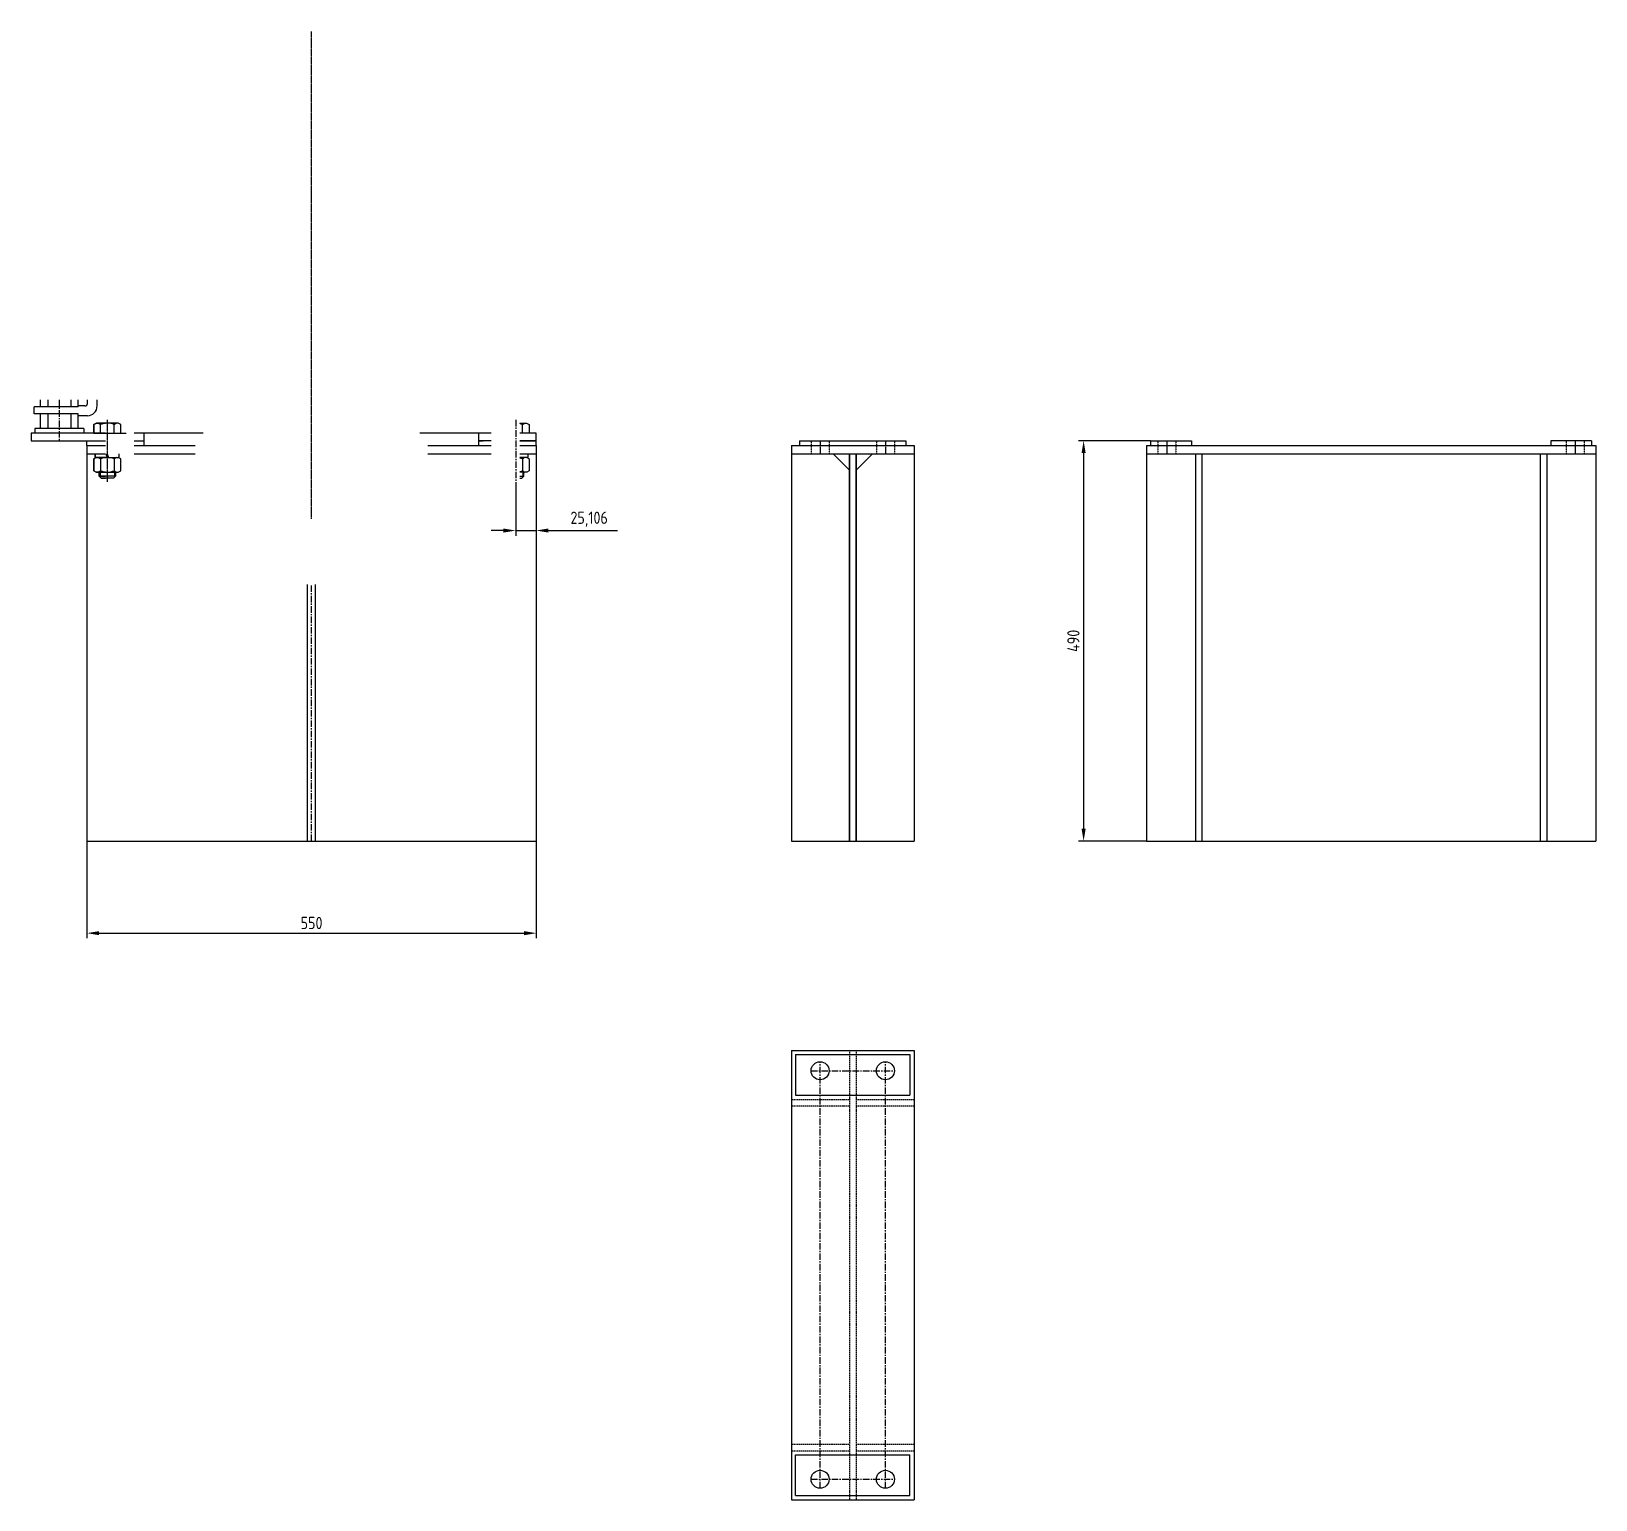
# Model space of a CAD drawing. Header units: millimetres. Extents: x -25976 to -4798, y -663 to 15440.
# Drawn here: x -12561 to -10646, y 5328 to 7125 of the extents above; entities that cross this region are included whole.
import ezdxf

# ---------------------------------------------------------------- set-up
doc = ezdxf.new("R2010")
doc.units = ezdxf.units.MM
doc.header["$LTSCALE"] = 0.25
doc.linetypes.add('CENTER', pattern=[50.8, 31.75, -6.35, 6.35, -6.35])
doc.linetypes.add('HIDDEN', pattern=[9.525, 6.35, -3.175])
for name, color, linetype in [('Cen', 5, 'CENTER'), ('Con', 6, 'Continuous'), ('Cont', 6, 'Continuous'), ('Hide', 2, 'HIDDEN')]:
    doc.layers.add(name, color=color, linetype=linetype)
doc.styles.add('Style1', font='romans.shx', dxfattribs={"width": 0.8})
doc.dimstyles.new('Dia_5', dxfattribs={"dimscale": 5, "dimtxt": 3, "dimasz": 3, "dimexe": 1.25, "dimexo": 0, "dimgap": 1, "dimtad": 1, "dimtoh": 1, "dimdec": 3, "dimtxsty": 'Style1', "dimcen": 2.5, "dimclrt": 3, "dimadec": 0, "dimazin": 0, "dimtfac": 1, "dimtdec": 3, "dimtmove": 0, "dimatfit": 2, "dimfxl": 1, "dimarcsym": 0})

msp = doc.modelspace()

# ---------------------------------------------------------------- blocks, each defined once
blk = doc.blocks.new('*D229')
at = {"layer": 'Con', "color": 0, "linetype": 'ByBlock', "lineweight": -2, "transparency": 16777216}
for p, q in [((-12493.3, 6134), (-12493.3, 6014.9)), ((-11943.3, 6134), (-11943.3, 6014.9)), ((-12478.3, 6021.2), (-11958.3, 6021.2))]:
    blk.add_line(p, q, dxfattribs=at)
at = {"layer": 'Con', "color": 0, "transparency": 16777216}
for points in [[(-12478.3, 6023.7), (-12478.3, 6018.7), (-12493.3, 6021.2)], [(-11958.3, 6023.7), (-11958.3, 6018.7), (-11943.3, 6021.2)]]:
    blk.add_solid(points, dxfattribs=at)
at = {"layer": 'Con', "color": 3, "transparency": 16777216, "insert": (-12218.3, 6033.7), "char_height": 15, "attachment_point": 5, "style": 'Style1'}
blk.add_mtext('550', dxfattribs=at)
blk = doc.blocks.new('*D230')
at = {"layer": 'Con', "color": 0, "linetype": 'ByBlock', "lineweight": -2, "transparency": 16777216}
for p, q in [((-11968.4, 6571.7), (-11968.4, 6507.7)), ((-11943.3, 6571.7), (-11943.3, 6507.7)), ((-11983.4, 6514), (-11998.4, 6514)), ((-11968.4, 6514), (-11943.3, 6514)), ((-11928.3, 6514), (-11843.8, 6514))]:
    blk.add_line(p, q, dxfattribs=at)
at = {"layer": 'Con', "color": 0, "transparency": 16777216}
for points in [[(-11983.4, 6516.5), (-11983.4, 6511.5), (-11968.4, 6514)], [(-11928.3, 6516.5), (-11928.3, 6511.5), (-11943.3, 6514)]]:
    blk.add_solid(points, dxfattribs=at)
at = {"layer": 'Con', "color": 3, "transparency": 16777216, "insert": (-11878.5, 6527.9), "char_height": 15, "attachment_point": 5, "style": 'Style1'}
blk.add_mtext('25,106', dxfattribs=at)
blk = doc.blocks.new('*D282')
at = {"layer": 'Con', "color": 0, "linetype": 'ByBlock', "lineweight": -2, "transparency": 16777216}
for p, q in [((-11191.4, 6624), (-11279.5, 6624)), ((-11273.2, 6609), (-11273.2, 6149)), ((-11196.4, 6134), (-11279.5, 6134))]:
    blk.add_line(p, q, dxfattribs=at)
at = {"layer": 'Con', "color": 0, "transparency": 16777216}
for points in [[(-11275.7, 6609), (-11270.7, 6609), (-11273.2, 6624)], [(-11275.7, 6149), (-11270.7, 6149), (-11273.2, 6134)]]:
    blk.add_solid(points, dxfattribs=at)
at = {"layer": 'Con', "color": 3, "transparency": 16777216, "insert": (-11285.7, 6379), "char_height": 15, "attachment_point": 5, "rotation": 90, "style": 'Style1'}
blk.add_mtext('490', dxfattribs=at)

# ---------------------------------------------------------------- dimensions: what is measured, and where the dimension line sits
at = {"layer": 'Con'}
dim = msp.add_linear_dim(base=(-11273.21343, 6133.99635), p1=(-11191.35909, 6623.99635), p2=(-11196.35909, 6133.99635), angle=90, dimstyle='Dia_5', override={"dimarcsym": 1}, dxfattribs=at)
dim.commit()
dim.dimension.update_dxf_attribs({"geometry": '*D282', "text_midpoint": (-11285.71343, 6378.99635)})
for base, p1, p2, picture, middle in [((-11943.26065, 6513.97271), (-11968.36636, 6571.74635), (-11943.26065, 6571.74635), '*D230', (-11878.54637, 6527.90128)), ((-11943.26065, 6021.19199), (-12493.26065, 6133.99635), (-11943.26065, 6133.99635), '*D229', (-12218.26065, 6033.69199))]:
    dim = msp.add_linear_dim(base=base, p1=p1, p2=p2, dimstyle='Dia_5', override={"dimarcsym": 1}, dxfattribs=at)
    dim.commit()
    dim.dimension.update_dxf_attribs({"geometry": picture, "text_midpoint": middle})

# ---------------------------------------------------------------- linework, layer by layer
at = {"color": 1, "ltscale": 0.496}
for p, q in [((-12477.01336, 6585.49635), (-12477.01336, 6579.14335)), ((-12459.71936, 6585.49635), (-12459.71936, 6579.14335))]:
    msp.add_line(p, q, dxfattribs=at)
at = {"layer": 'Cen', "ltscale": 0.2}
for p, q in [((-12218.30197, 6528.26477), (-12218.30197, 7125.05862)), ((-12468.36636, 6649.57548), (-12468.36636, 6573.5037)), ((-11595.84053, 6623.99635), (-11595.84053, 6607.99635)), ((-11515.84053, 6623.99635), (-11515.84053, 6607.99635)), ((-11171.35909, 6623.99635), (-11171.35909, 6607.99635)), ((-10671.35909, 6623.99635), (-10671.35909, 6607.99635))]:
    msp.add_line(p, q, dxfattribs=at)
at = {"layer": 'Cen'}
for p, q in [((-12527.07404, 6673.92869), (-12527.07404, 6623.99635)), ((-11968.36636, 6649.46676), (-11968.36636, 6571.74635)), ((-11171.35909, 6623.99635), (-11171.35909, 6607.99635)), ((-10671.35909, 6623.99635), (-10671.35909, 6607.99635)), ((-12218.30197, 6133.99635), (-12218.30197, 6448.08924)), ((-11595.84053, 5341.77768), (-11595.84053, 5863.77768)), ((-11515.84053, 5341.77768), (-11515.84053, 5863.77768)), ((-11606.84053, 5852.77768), (-11504.84053, 5852.77768)), ((-11606.84053, 5352.77768), (-11504.84053, 5352.77768))]:
    msp.add_line(p, q, dxfattribs=at)
at = {"layer": 'Con'}
for p, q in [((-11630.84053, 6617.99635), (-11480.84053, 6617.99635)), ((-11630.84053, 6607.99635), (-11480.84053, 6607.99635)), ((-11620.84053, 6623.99635), (-11490.84053, 6623.99635)), ((-11579.84053, 6607.99635), (-11559.84053, 6587.99635)), ((-11559.84053, 6133.99635), (-11559.84053, 6607.99635)), ((-11551.84053, 6133.99635), (-11551.84053, 6607.99635)), ((-11196.35909, 6617.99635), (-10646.35909, 6617.99635)), ((-11196.35909, 6617.99635), (-11196.35909, 6133.99635)), ((-11196.35909, 6607.99635), (-10646.35909, 6607.99635)), ((-11191.35909, 6623.99635), (-11141.35909, 6623.99635)), ((-11191.35909, 6623.99635), (-11191.35909, 6617.99635)), ((-11141.35909, 6623.99635), (-11141.35909, 6617.99635)), ((-11136.35909, 6607.99635), (-11136.35909, 6133.99635)), ((-11128.35909, 6607.99635), (-11128.35909, 6133.99635)), ((-10714.35909, 6607.99635), (-10714.35909, 6133.99635)), ((-10706.35909, 6607.99635), (-10706.35909, 6133.99635)), ((-10651.35909, 6623.99635), (-10701.35909, 6623.99635)), ((-10701.35909, 6623.99635), (-10701.35909, 6617.99635)), ((-10651.35909, 6623.99635), (-10651.35909, 6617.99635)), ((-10646.35909, 6617.99635), (-10646.35909, 6133.99635)), ((-11630.84053, 6133.99635), (-11480.84053, 6133.99635)), ((-11196.35909, 6133.99635), (-10646.35909, 6133.99635)), ((-11630.84053, 5877.77768), (-11630.84053, 5327.77768)), ((-11630.84053, 5877.77768), (-11480.84053, 5877.77768)), ((-11625.84053, 5872.77768), (-11625.84053, 5822.77768)), ((-11625.84053, 5872.77768), (-11485.84053, 5872.77768)), ((-11485.84053, 5872.77768), (-11485.84053, 5822.77768)), ((-11480.84053, 5877.77768), (-11480.84053, 5327.77768)), ((-11625.84053, 5822.77768), (-11485.84053, 5822.77768)), ((-11625.84053, 5332.77768), (-11625.84053, 5382.77768)), ((-11625.84053, 5382.77768), (-11485.84053, 5382.77768)), ((-11485.84053, 5332.77768), (-11485.84053, 5382.77768)), ((-11630.84053, 5327.77768), (-11480.84053, 5327.77768)), ((-11625.84053, 5332.77768), (-11485.84053, 5332.77768))]:
    msp.add_line(p, q, dxfattribs=at)
for centre in [(-11595.84053, 5852.77768), (-11515.84053, 5852.77768), (-11595.84053, 5352.77768), (-11515.84053, 5352.77768)]:
    msp.add_circle(centre, 11, dxfattribs=at)
at = {"layer": 'Cont'}
for p, q in [((-12557.99061, 6656.99635), (-12557.99061, 6665.39635)), ((-12504.12404, 6665.26904), (-12557.99061, 6665.26904)), ((-12550.02404, 6665.26904), (-12550.02404, 6673.92869)), ((-12504.12404, 6665.26904), (-12550.02404, 6665.26904)), ((-12541.09904, 6673.92869), (-12541.09904, 6665.26904)), ((-12513.04904, 6673.92869), (-12513.04904, 6665.26904)), ((-12504.12404, 6665.26904), (-12504.12404, 6673.92869)), ((-12495.70368, 6666.4989), (-12504.12404, 6666.4989)), ((-12492.70368, 6669.4989), (-12492.70368, 6673.92869)), ((-12480.70368, 6666.4989), (-12480.70368, 6673.92869)), ((-12504.12404, 6656.99635), (-12557.99061, 6656.99635)), ((-12550.02404, 6638.99635), (-12550.02404, 6656.99635)), ((-12541.09904, 6656.99635), (-12541.09904, 6638.99635)), ((-12513.04904, 6656.99635), (-12513.04904, 6638.99635)), ((-12504.12404, 6638.99635), (-12504.12404, 6656.99635)), ((-12492.70368, 6654.4989), (-12504.12404, 6654.4989)), ((-12484.86636, 6643.67658), (-12481.71444, 6645.49635)), ((-12481.71444, 6645.49635), (-12484.86636, 6643.67658)), ((-12481.71444, 6645.49635), (-12470.54218, 6645.49635)), ((-12455.01828, 6645.49635), (-12481.71444, 6645.49635)), ((-12476.61636, 6643.67658), (-12479.76828, 6645.49635)), ((-12476.61636, 6643.67658), (-12479.76828, 6645.49635)), ((-12460.11636, 6643.67658), (-12456.96444, 6645.49635)), ((-12451.86636, 6643.67658), (-12455.01828, 6645.49635)), ((-11963.24655, 6645.49635), (-11955.01828, 6645.49635)), ((-11960.11636, 6643.67658), (-11956.96444, 6645.49635)), ((-11955.01828, 6645.49635), (-11951.86636, 6643.67658)), ((-12561.37748, 6632.99635), (-12561.37748, 6623.79723)), ((-12470.54218, 6632.99635), (-12561.37748, 6632.99635)), ((-12497.12437, 6638.99635), (-12557.02371, 6638.99635)), ((-12557.02371, 6638.99635), (-12557.02371, 6632.99635)), ((-12504.12404, 6638.99635), (-12550.02404, 6638.99635)), ((-12497.12437, 6638.99635), (-12497.12437, 6632.99635)), ((-12484.86636, 6632.99635), (-12484.86636, 6643.67658)), ((-12484.86636, 6643.67658), (-12484.86636, 6632.99635)), ((-12470.54218, 6632.99635), (-12484.86636, 6632.99635)), ((-12484.86636, 6632.99635), (-12451.86636, 6632.99635)), ((-12483.36636, 6632.99635), (-12445.26636, 6632.99635)), ((-12476.61636, 6632.99635), (-12476.61636, 6643.67658)), ((-12476.61636, 6632.99635), (-12476.61636, 6643.67658)), ((-12460.11636, 6632.99635), (-12460.11636, 6643.67658)), ((-12451.86636, 6632.99635), (-12451.86636, 6643.67658)), ((-12350.80197, 6632.99635), (-12435.54218, 6632.99635)), ((-12423.36636, 6617.99635), (-12423.36636, 6632.99635)), ((-11998.24655, 6632.99635), (-12085.80197, 6632.99635)), ((-12013.36636, 6617.99635), (-12013.36636, 6632.99635)), ((-11943.26065, 6632.99635), (-11963.24655, 6632.99635)), ((-11951.86636, 6632.99635), (-11963.24655, 6632.99635)), ((-11960.11636, 6632.99635), (-11960.11636, 6643.67658)), ((-11951.86636, 6643.67658), (-11951.86636, 6632.99635)), ((-11943.26065, 6617.99635), (-11943.26065, 6632.99635)), ((-12561.37748, 6623.79723), (-12470.54218, 6623.79723)), ((-12493.26065, 6617.99635), (-12493.26065, 6623.79723)), ((-12493.26065, 6617.99635), (-12470.54218, 6617.99635)), ((-12493.26065, 6617.99635), (-12493.26065, 6133.99635)), ((-12493.26065, 6607.99635), (-12470.54218, 6607.99635)), ((-12483.11636, 6603.49635), (-12483.11636, 6607.99635)), ((-12483.11636, 6607.99635), (-12470.54218, 6607.99635)), ((-12483.11636, 6607.99635), (-12483.11636, 6603.49635)), ((-12470.00423, 6607.99635), (-12468.36636, 6603.49635)), ((-12468.36636, 6607.99635), (-12466.7285, 6603.49635)), ((-12453.61636, 6603.49635), (-12453.61636, 6607.99635)), ((-12435.54218, 6623.79723), (-12423.36636, 6623.79723)), ((-12435.54218, 6617.99635), (-12360.80197, 6617.99635)), ((-12435.54218, 6607.99635), (-12360.80197, 6607.99635)), ((-12075.80197, 6617.99635), (-11998.24655, 6617.99635)), ((-12075.80197, 6607.99635), (-11998.24655, 6607.99635)), ((-12013.36636, 6623.99635), (-12008.24634, 6623.99635)), ((-11998.24655, 6623.99635), (-12013.36636, 6623.99635)), ((-11943.26065, 6623.99635), (-11963.24655, 6623.99635)), ((-11963.24655, 6623.99635), (-11943.26065, 6623.99635)), ((-11963.24655, 6617.99635), (-11943.26065, 6617.99635)), ((-11963.24655, 6607.99635), (-11943.26065, 6607.99635)), ((-11963.24655, 6607.99635), (-11953.61636, 6607.99635)), ((-11953.61636, 6607.99635), (-11953.61636, 6603.49635)), ((-11943.26065, 6617.99635), (-11943.26065, 6133.99635)), ((-11630.84053, 6617.99635), (-11480.84053, 6617.99635)), ((-11630.84053, 6617.99635), (-11630.84053, 6607.99635)), ((-11630.84053, 6607.99635), (-11630.84053, 6133.99635)), ((-11620.84053, 6623.99635), (-11490.84053, 6623.99635)), ((-11620.84053, 6623.99635), (-11620.84053, 6617.99635)), ((-11559.84053, 6607.99635), (-11559.84053, 6133.99635)), ((-11551.84053, 6607.99635), (-11551.84053, 6133.99635)), ((-11551.84053, 6587.99635), (-11531.84053, 6607.99635)), ((-11531.84053, 6607.99635), (-11480.84053, 6607.99635)), ((-11490.84053, 6623.99635), (-11490.84053, 6617.99635)), ((-11480.84053, 6617.99635), (-11480.84053, 6607.99635)), ((-11480.84053, 6607.99635), (-11480.84053, 6133.99635)), ((-12484.86636, 6601.76429), (-12481.86636, 6603.49635)), ((-12481.86636, 6603.49635), (-12484.86636, 6601.76429)), ((-12484.86636, 6587.2284), (-12484.86636, 6601.76429)), ((-12484.86636, 6601.76429), (-12484.86636, 6587.2284)), ((-12470.54218, 6603.49635), (-12483.11636, 6603.49635)), ((-12483.11636, 6603.49635), (-12453.61636, 6603.49635)), ((-12470.54218, 6603.49635), (-12481.86636, 6603.49635)), ((-12481.86636, 6603.49635), (-12454.86636, 6603.49635)), ((-12479.61636, 6603.49635), (-12476.61636, 6601.76429)), ((-12479.61636, 6603.49635), (-12476.61636, 6601.76429)), ((-12476.61636, 6601.76429), (-12476.61636, 6587.2284)), ((-12476.61636, 6601.76429), (-12476.61636, 6587.2284)), ((-12457.11636, 6603.49635), (-12460.11636, 6601.76429)), ((-12460.11636, 6601.76429), (-12460.11636, 6587.2284)), ((-12451.86636, 6601.76429), (-12454.86636, 6603.49635)), ((-12451.86636, 6587.2284), (-12451.86636, 6601.76429)), ((-11953.61636, 6603.49635), (-11963.24655, 6603.49635)), ((-11954.86636, 6603.49635), (-11963.24655, 6603.49635)), ((-11957.11636, 6603.49635), (-11960.11636, 6601.76429)), ((-11960.11636, 6601.76429), (-11960.11636, 6587.2284)), ((-11954.86636, 6603.49635), (-11951.86636, 6601.76429)), ((-11951.86636, 6601.76429), (-11951.86636, 6587.2284)), ((-12481.86636, 6585.49635), (-12484.86636, 6587.2284)), ((-12484.86636, 6587.2284), (-12481.86636, 6585.49635)), ((-12470.54218, 6585.49635), (-12481.86636, 6585.49635)), ((-12481.86636, 6585.49635), (-12454.86636, 6585.49635)), ((-12476.61636, 6587.2284), (-12479.61636, 6585.49635)), ((-12476.61636, 6587.2284), (-12479.61636, 6585.49635)), ((-12478.36636, 6585.49635), (-12478.36636, 6580.49635)), ((-12478.36636, 6580.49635), (-12478.36636, 6585.49635)), ((-12478.36636, 6580.49635), (-12475.86636, 6577.99635)), ((-12478.36636, 6580.49635), (-12470.54218, 6580.49635)), ((-12475.86636, 6577.99635), (-12478.36636, 6580.49635)), ((-12458.36636, 6580.49635), (-12478.36636, 6580.49635)), ((-12477.01336, 6585.49635), (-12477.01336, 6579.14335)), ((-12475.86636, 6577.99635), (-12470.54218, 6577.99635)), ((-12460.86636, 6577.99635), (-12475.86636, 6577.99635)), ((-12458.36636, 6580.49635), (-12460.86636, 6577.99635)), ((-12460.11636, 6587.2284), (-12457.11636, 6585.49635)), ((-12458.36636, 6585.49635), (-12458.36636, 6580.49635)), ((-12454.86636, 6585.49635), (-12451.86636, 6587.2284)), ((-11954.86636, 6585.49635), (-11963.24655, 6585.49635)), ((-11963.24655, 6580.49635), (-11958.36636, 6580.49635)), ((-11963.24655, 6577.99635), (-11960.86636, 6577.99635)), ((-11960.86636, 6577.99635), (-11958.36636, 6580.49635)), ((-11960.11636, 6587.2284), (-11957.11636, 6585.49635)), ((-11959.71936, 6585.49635), (-11959.71936, 6579.14335)), ((-11958.36636, 6580.49635), (-11958.36636, 6585.49635)), ((-11951.86636, 6587.2284), (-11954.86636, 6585.49635)), ((-12223.30197, 6133.99635), (-12223.30197, 6448.08924)), ((-12213.30197, 6133.99635), (-12213.30197, 6448.08924)), ((-12493.26065, 6133.99635), (-11943.26065, 6133.99635)), ((-12470.54218, 6133.99635), (-12435.54218, 6133.99635))]:
    msp.add_line(p, q, dxfattribs=at)
for centre, radius, start, end in [((-12495.70368, 6669.4989), 3, 270, 0), ((-12492.70368, 6666.4989), 12, 270, 0), ((-12468.36636, 6625.88552), 19.61082, 65.12208877, 114.87791123), ((-12468.36636, 6625.88552), 19.61082, 96.37006339, 114.87791123), ((-11968.36636, 6625.88552), 19.61082, 65.12208877, 74.86639828), ((-12468.36636, 6582.98237), 20.51398, 66.28641753, 113.71358247), ((-12468.36636, 6582.98237), 20.51398, 96.08852769, 113.71358247), ((-11968.36636, 6582.98237), 20.51398, 66.28641753, 75.54753562), ((-12468.36636, 6606.01032), 20.51398, 246.28641753, 263.91147231), ((-12468.36636, 6606.01032), 20.51398, 246.28641753, 293.71358247), ((-11968.36636, 6606.01032), 20.51398, 284.45246438, 293.71358247)]:
    msp.add_arc(centre, radius, start, end, dxfattribs=at)
at = {"layer": 'Hide', "ltscale": 0.2}
for p, q in [((-11606.84053, 6623.99635), (-11606.84053, 6607.99635)), ((-11584.84053, 6623.99635), (-11584.84053, 6607.99635)), ((-11526.84053, 6623.99635), (-11526.84053, 6607.99635)), ((-11504.84053, 6623.99635), (-11504.84053, 6607.99635)), ((-11182.35909, 6623.99635), (-11182.35909, 6607.99635)), ((-11160.35909, 6623.99635), (-11160.35909, 6607.99635)), ((-10682.35909, 6623.99635), (-10682.35909, 6607.99635)), ((-10660.35909, 6623.99635), (-10660.35909, 6607.99635))]:
    msp.add_line(p, q, dxfattribs=at)
at = {"layer": 'Hide'}
for p, q in [((-11559.84053, 5877.77768), (-11559.84053, 5327.77768)), ((-11551.84053, 5877.77768), (-11551.84053, 5327.77768)), ((-11630.84053, 5817.77768), (-11559.84053, 5817.77768)), ((-11630.84053, 5809.77768), (-11559.84053, 5809.77768)), ((-11551.84053, 5817.77768), (-11480.84053, 5817.77768)), ((-11551.84053, 5809.77768), (-11480.84053, 5809.77768)), ((-11630.84053, 5395.77768), (-11559.84053, 5395.77768)), ((-11630.84053, 5387.77768), (-11559.84053, 5387.77768)), ((-11551.84053, 5395.77768), (-11480.84053, 5395.77768)), ((-11551.84053, 5387.77768), (-11480.84053, 5387.77768))]:
    msp.add_line(p, q, dxfattribs=at)

msp.set_redraw_order([(e.dxf.handle, doc.entitydb.next_handle()) for e in msp.query("TEXT MTEXT ATTDEF DIMENSION ARC_DIMENSION")])  # texts and dimensions are drawn at this point

doc.saveas('drawing.dxf')
